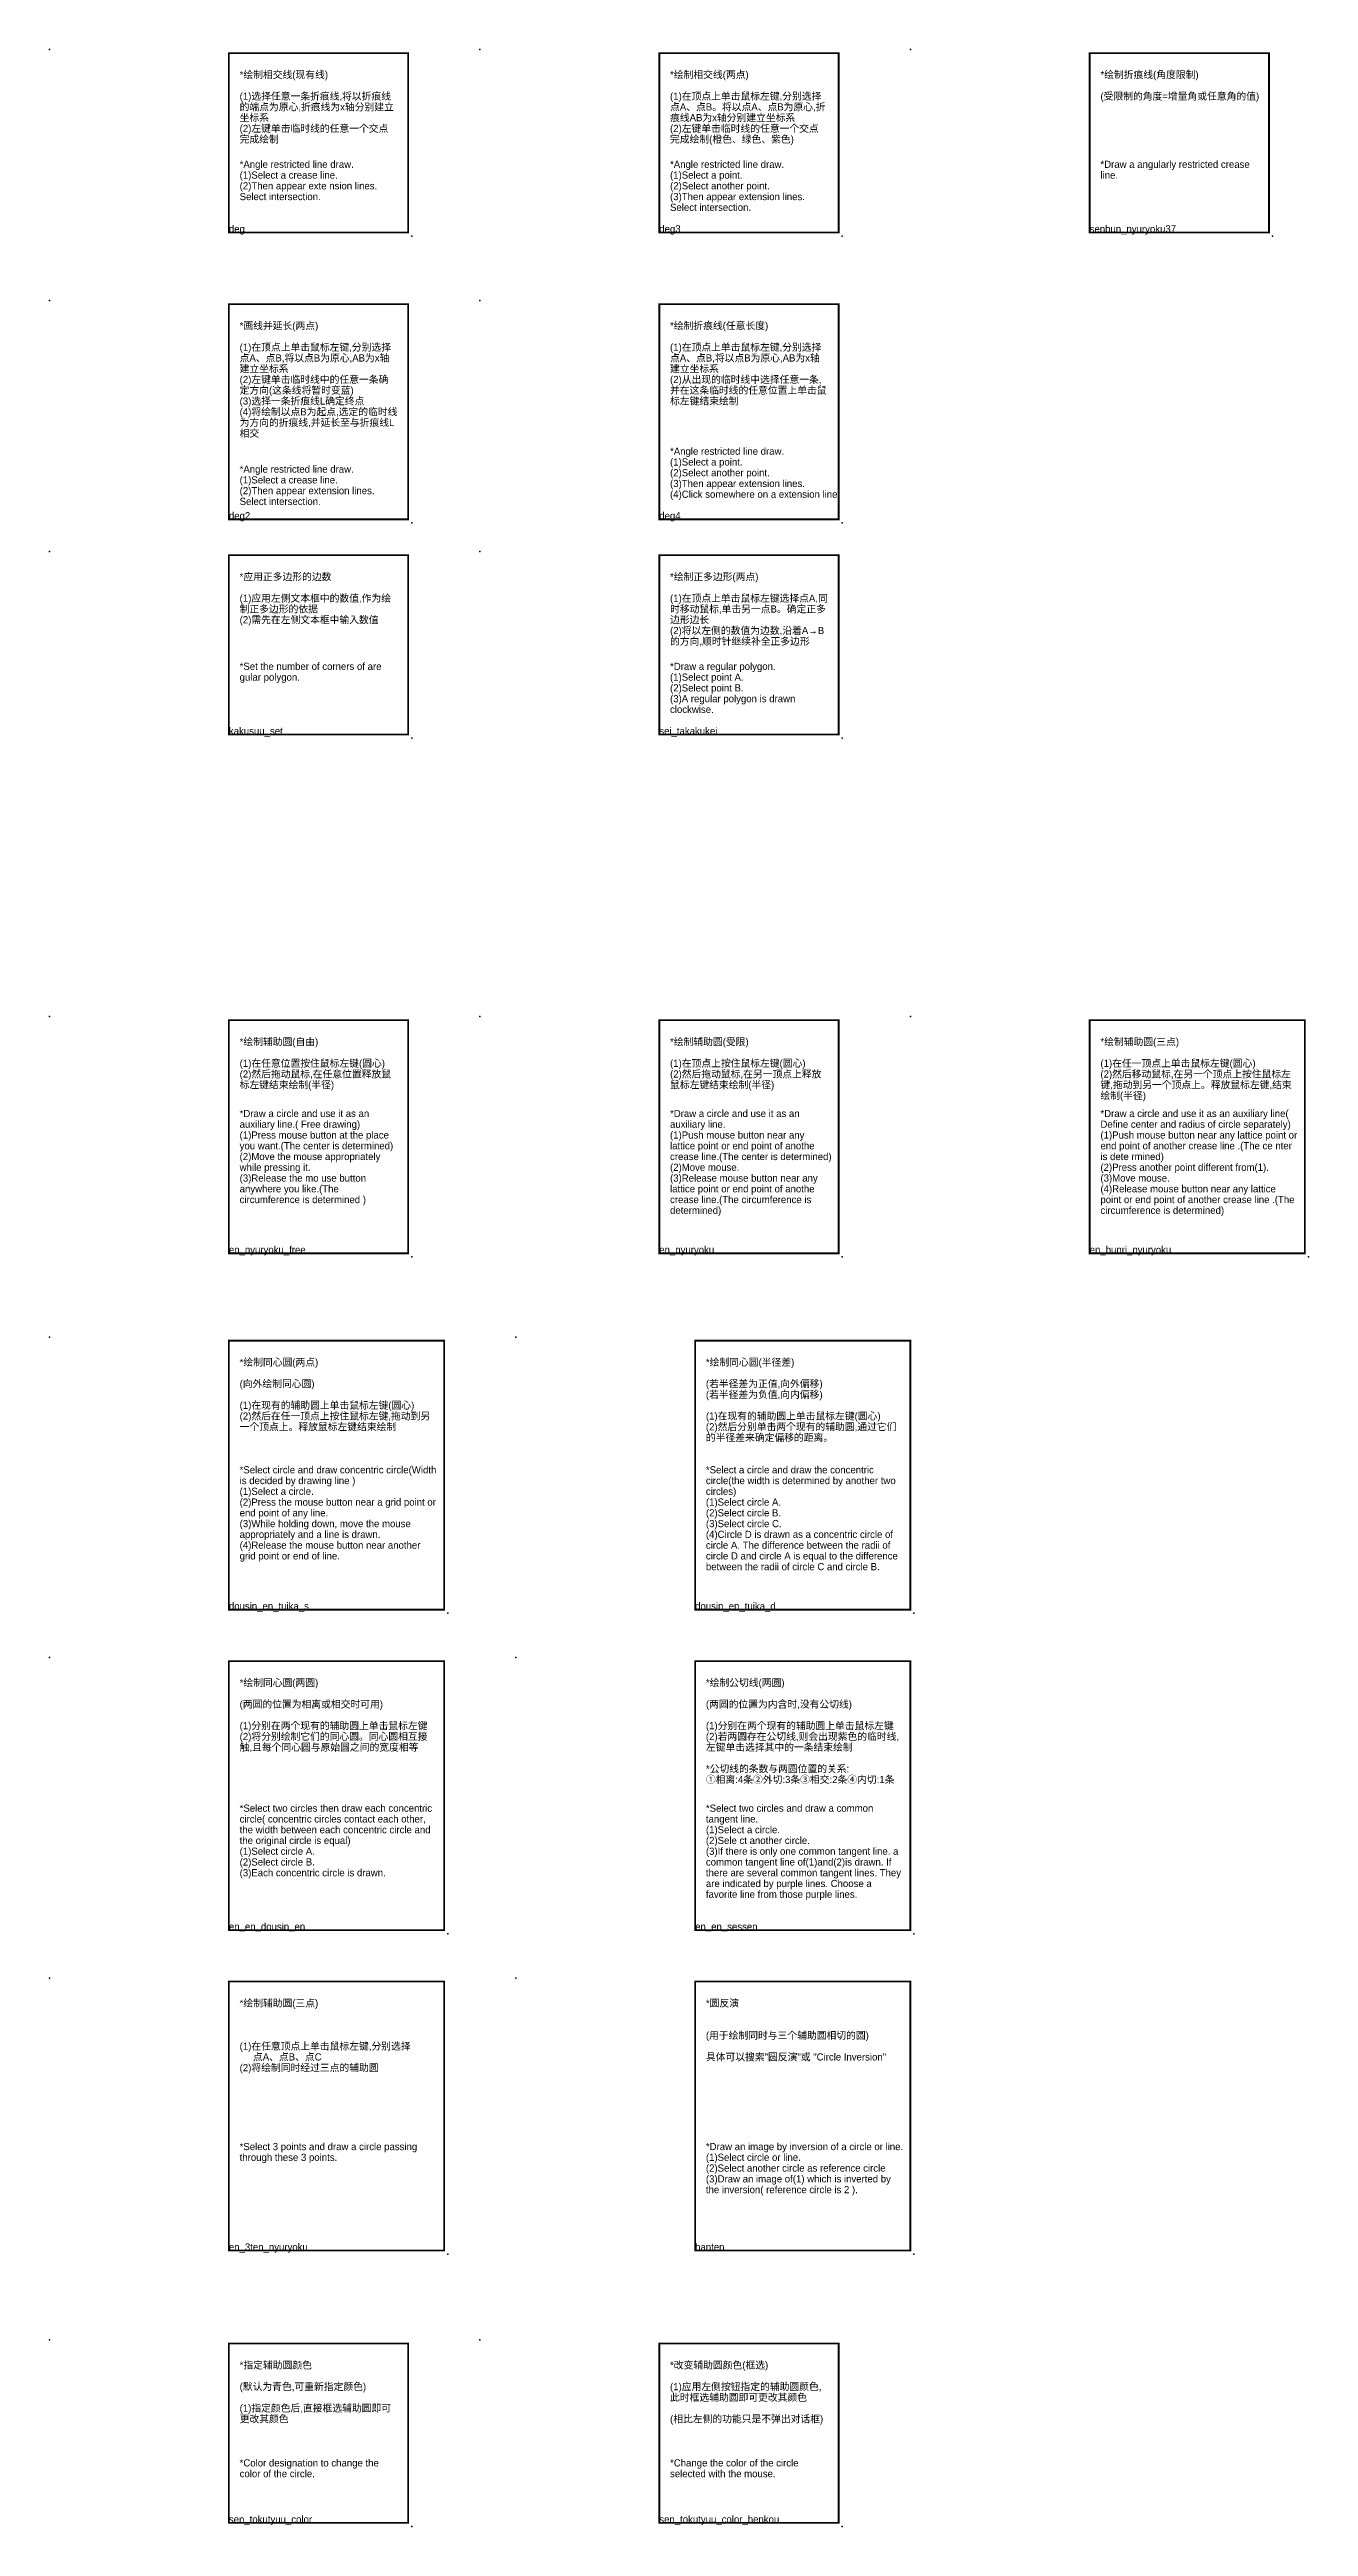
# Model space of a CAD drawing. Header units: millimetres. Extents: x -1842 to 3667, y -2745 to 2263.
# Drawn here: x 2271 to 2622, y -2745 to -2055 of the extents above; entities that cross this region are included whole.
import ezdxf

# ---------------------------------------------------------------- set-up
doc = ezdxf.new("R2010")
doc.units = ezdxf.units.MM
doc.header["$LTSCALE"] = 1000
doc.layers.add('1-中文', color=7, linetype='Continuous', lineweight=25)
doc.layers.add('2-英文', color=250, linetype='Continuous', lineweight=25)
doc.layers.add('3-图名', color=6, linetype='Continuous', plot=False, transparency=0.5)
doc.layers.add('4-图框', color=7, linetype='Continuous', true_color=0x81cde4)
doc.styles.add('kucha制图', font='')
doc.styles.get('kucha制图').set_extended_font_data('思源黑体 CN Regular')

msp = doc.modelspace()

# ---------------------------------------------------------------- texts
at = {"layer": '1-中文', "char_height": 2, "attachment_point": 1, "line_spacing_factor": 0.9, "style": 'kucha制图'}
for s, width, heights, insert in [('*绘制相交线(现有线)\\P\\P(1)选择任意一条折痕线,将以折痕线的端点为原心,折痕线为x轴分别建立坐标系\\P(2)左键单击临时线的任意一个交点完成绘制', 44, [0], (2323.63, -2060.68)), ('*绘制相交线(两点)\\P\\P(1)在顶点上单击鼠标左键,分别选择点A、点B。将以点A、点B为原心,折痕线AB为x轴分别建立坐标系\\P(2)左键单击临时线的任意一个交点完成绘制(橙色、绿色、紫色)', 44, [0], (2443.63, -2060.68)), ('*绘制折痕线(角度限制)\\P\\P(受限制的角度=增量角或任意角的值)', 44, [0], (2563.63, -2060.68)), ('*画线并延长(两点)\\P\\P(1)在顶点上单击鼠标左键,分别选择点A、点B,将以点B为原心,AB为x轴建立坐标系\\P(2)左键单击临时线中的任意一条确定方向(这条线将暂时变蓝)\\P(3)选择一条折痕线L确定终点\\P(4)将绘制以点B为起点,选定的临时线为方向的折痕线,并延长至与折痕线L相交', 44, [0], (2323.63, -2130.68)), ('*绘制折痕线(任意长度)\\P\\P(1)在顶点上单击鼠标左键,分别选择点A、点B,将以点B为原心,AB为x轴建立坐标系\\P(2)从出现的临时线中选择任意一条,并在这条临时线的任意位置上单击鼠标左键结束绘制', 43.862, [30], (2443.63, -2130.68)), ('*应用正多边形的边数\\P\\P(1)应用左侧文本框中的数值,作为绘制正多边形的依据\\P(2)需先在左侧文本框中输入数值', 44, [0], (2323.63, -2200.68)), ('*绘制正多边形(两点)\\P\\P(1)在顶点上单击鼠标左键选择点A,同时移动鼠标,单击另一点B。确定正多边形边长\\P(2)将以左侧的数值为边数,沿着A→B的方向,顺时针继续补全正多边形', 44, [0], (2443.63, -2200.68)), ('*绘制辅助圆(自由)\\P\\P(1)在任意位置按住鼠标左键(圆心)\\P(2)然后拖动鼠标,在任意位置释放鼠标左键结束绘制(半径)', 44, [0], (2323.63, -2330.35)), ('*绘制辅助圆(受限)\\P\\P(1)在顶点上按住鼠标左键(圆心)\\P(2)然后拖动鼠标,在另一顶点上释放鼠标左键结束绘制(半径)', 44, [0], (2443.63, -2330.35)), ('*绘制辅助圆(三点)\\P\\P(1)在任一顶点上单击鼠标左键(圆心)\\P(2)然后移动鼠标,在另一个顶点上按住鼠标左键,拖动到另一个顶点上。释放鼠标左键,结束绘制(半径)', 54, [0], (2563.63, -2330.35)), ('*绘制同心圆(两点)\\P\\P(向外绘制同心圆)\\P\\P(1)在现有的辅助圆上单击鼠标左键(圆心)\\P(2)然后在任一顶点上按住鼠标左键,拖动到另一个顶点上。释放鼠标左键结束绘制', 54, [0], (2323.63, -2419.71)), ('*绘制同心圆(半径差)\\P\\P(若半径差为正值,向外偏移)\\P(若半径差为负值,向内偏移)\\P\\P(1)在现有的辅助圆上单击鼠标左键(圆心)\\P(2)然后分别单击两个现有的辅助圆,通过它们的半径差来确定偏移的距离。', 54, [0], (2453.63, -2419.71)), ('*绘制同心圆(两圆)\\P\\P(两圆的位置为相离或相交时可用)\\P\\P(1)分别在两个现有的辅助圆上单击鼠标左键(2)将分别绘制它们的同心圆。同心圆相互接触,且每个同心圆与原始圆之间的宽度相等', 54, [0], (2323.63, -2509.06)), ('*绘制公切线(两圆)\\P\\P(两圆的位置为内含时,没有公切线)\\P\\P(1)分别在两个现有的辅助圆上单击鼠标左键(2)若两圆存在公切线,则会出现紫色的临时线,左键单击选择其中的一条结束绘制\\P\\P*公切线的条数与两圆位置的关系:\\P①相离:4条②外切:3条③相交:2条④内切:1条 ', 54, [0], (2453.63, -2509.06)), ('*绘制辅助圆(三点)\\P\\P\\P\\P(1)在任意顶点上单击鼠标左键,分别选择\\P     点A、点B、点C\\P(2)将绘制同时经过三点的辅助圆', 54, [0], (2323.63, -2598.42)), ('*圆反演\\P\\P\\P(用于绘制同时与三个辅助圆相切的圆)\\P\\P具体可以搜索"圆反演"或 "Circle Inversion"', 54, [0], (2453.63, -2598.42)), ('*指定辅助圆颜色\\P\\P(默认为青色,可重新指定颜色)\\P\\P(1)指定颜色后,直接框选辅助圆即可更改其颜色', 44, [0], (2323.63, -2699.35)), ('*改变辅助圆颜色(框选)\\P\\P(1)应用左侧按钮指定的辅助圆颜色,此时框选辅助圆即可更改其颜色\\P\\P(相比左侧的功能只是不弹出对话框)', 44, [0], (2443.63, -2699.35))]:
    msp.add_mtext_dynamic_manual_height_columns(s, width=width, gutter_width=12.5, heights=heights, dxfattribs=dict(at, insert=insert))
at = {"layer": '2-英文', "char_height": 2, "attachment_point": 1, "line_spacing_factor": 0.9, "style": 'kucha制图'}
for s, width, insert in [('*Angle restricted line draw.\\P(1)Select a crease line.\\P(2)Then appear exte nsion lines. Select intersection.', 44, (2323.63, -2085.68)), ('*Angle restricted line draw.\\P(1)Select a point.\\P(2)Select another point.\\P(3)Then appear extension lines. Select intersection.', 44, (2443.63, -2085.68)), ('*Draw a angularly restricted crease line.', 44, (2563.63, -2085.68)), ('*Angle restricted line draw.\\P(1)Select a point.\\P(2)Select another point.\\P(3)Then appear extension lines. \\P(4)Click somewhere on a extension line.', 45.2083, (2443.63, -2165.68)), ('*Angle restricted line draw.\\P(1)Select a crease line.\\P(2)Then appear extension lines. Select intersection.', 44.7612, (2323.63, -2170.68)), ('*Set the number of corners of are gular polygon.', 44, (2323.63, -2225.68)), ('*Draw a regular polygon.\\P(1)Select point A.\\P(2)Select point B.\\P(3)A regular polygon is drawn clockwise.', 44, (2443.63, -2225.68)), ('*Draw a circle and use it as an auxiliary line.( Free drawing)\\P(1)Press mouse button at the place you want.(The center is determined)\\P(2)Move the mouse appropriately while pressing it.\\P(3)Release the mo use button anywhere you like.(The circumference is determined )', 45, (2323.63, -2350.35)), ('*Draw a circle and use it as an auxiliary line.\\P(1)Push mouse button near any lattice point or end point of anothe crease line.(The center is determined)\\P(2)Move mouse.\\P(3)Release mouse button near any lattice point or end point of anothe crease line.(The circumference is determined)', 45, (2443.63, -2350.35)), ('*Draw a circle and use it as an auxiliary line( Define center and radius of circle separately)\\P(1)Push mouse button near any lattice point or end point of another crease line .(The ce nter is dete rmined)\\P(2)Press another point different from(1).\\P(3)Move mouse.\\P(4)Release mouse button near any lattice point or end point of another crease line .(The circumference is determined)', 55, (2563.63, -2350.35)), ('*Select circle and draw concentric circle(Width is decided by drawing line )\\P(1)Select a circle.\\P(2)Press the mouse button near a grid point or end point of any line.\\P(3)While holding down, move the mouse appropriately and a line is drawn.\\P(4)Release the mouse button near another grid point or end of line.', 55, (2323.63, -2449.71)), ('*Select a circle and draw the concentric circle(the width is determined by another two circles)\\P(1)Select circle A.\\P(2)Select circle B.\\P(3)Select circle C.\\P(4)Circle D is drawn as a concentric circle of circle A. The difference between the radii of circle D and circle A is equal to the difference between the radii of circle C and circle B.', 55, (2453.63, -2449.71)), ('*Select two circles then draw each concentric circle( concentric circles contact each other, the width between each concentric circle and the original circle is equal)\\P(1)Select circle A.\\P(2)Select circle B.\\P(3)Each concentric circle is drawn.', 55, (2323.63, -2544.06)), ('*Select two circles and draw a common tangent line.\\P(1)Select a circle.\\P(2)Sele ct another circle.\\P(3)If there is only one common tangent line. a common tangent line of(1)and(2)is drawn. If there are several common tangent lines. They are indicated by purple lines. Choose a favorite line from those purple lines.', 55, (2453.63, -2544.06)), ('*Select 3 points and draw a circle passing through these 3 points.', 55, (2323.63, -2638.42)), ('*Draw an image by inversion of a circle or line.\\P(1)Select circle or line.\\P(2)Select another circle as reference circle\\P(3)Draw an image of(1) which is inverted by the inversion( reference circle is 2 ).', 55, (2453.63, -2638.42)), ('*Color designation to change the color of the circle.', 44, (2323.63, -2726.62)), ('*Change the color of the circle selected with the mouse.', 44, (2443.63, -2726.62))]:
    msp.add_mtext_dynamic_manual_height_columns(s, width=width, gutter_width=12.5, heights=[0], dxfattribs=dict(at, insert=insert))

# ---------------------------------------------------------------- blocks, each defined once
blk = doc.blocks.new('*U12')
at = {"color": 0, "const_width": 0.5}
blk.add_lwpolyline([(0, -65), (50, -65), (50, 0), (0, 0)], close=True, dxfattribs=at)
at = {"color": 8}
for p in [(-50, 1), (51, -66)]:
    blk.add_point(p, dxfattribs=at)
blk = doc.blocks.new('*U11')
at = {"color": 0, "const_width": 0.5}
blk.add_lwpolyline([(0, -65), (60, -65), (60, 0), (0, 0)], close=True, dxfattribs=at)
at = {"color": 8}
for p in [(-50, 1), (61, -66)]:
    blk.add_point(p, dxfattribs=at)
blk = doc.blocks.new('*U16')
at = {"color": 0, "const_width": 0.5}
blk.add_lwpolyline([(0, -75), (60, -75), (60, 0), (0, 0)], close=True, dxfattribs=at)
at = {"color": 8}
for p in [(-50, 1), (61, -76)]:
    blk.add_point(p, dxfattribs=at)
blk = doc.blocks.new('*U15')
at = {"color": 0, "const_width": 0.5}
blk.add_lwpolyline([(0, -50), (50, -50), (50, 0), (0, 0)], close=True, dxfattribs=at)
at = {"color": 8}
for p in [(-50, 1), (51, -51)]:
    blk.add_point(p, dxfattribs=at)
blk = doc.blocks.new('图名')
at = {"layer": '3-图名', "ltscale": 8, "style": 'kucha制图', "flags": 8}
blk.add_attdef('图名', (0, 0), '', height=2, dxfattribs=at)
blk = doc.blocks.new('*U9')
at = {"color": 0, "const_width": 0.5}
blk.add_lwpolyline([(0, -60), (50, -60), (50, 0), (0, 0)], close=True, dxfattribs=at)
at = {"color": 8}
for p in [(-50, 1), (51, -61)]:
    blk.add_point(p, dxfattribs=at)
blk = doc.blocks.new('*U14')
at = {"color": 0, "const_width": 0.5}
blk.add_lwpolyline([(0, -60), (50, -60), (50, 0), (0, 0)], close=True, dxfattribs=at)
at = {"color": 8}
for p in [(-50, 1), (51, -61)]:
    blk.add_point(p, dxfattribs=at)

# ---------------------------------------------------------------- block references
at = {"layer": '3-图名'}
ref = msp.add_blockref('图名', (2320.63, -2105.68), dxfattribs=at)
ref.add_attrib('图名', 'deg', (2320.63, -2105.68), dxfattribs={"ltscale": 8, "height": 2, "style": 'kucha制图'})
ref = msp.add_blockref('图名', (2440.63, -2105.68), dxfattribs=at)
ref.add_attrib('图名', 'deg3', (2440.63, -2105.68), dxfattribs={"ltscale": 8, "height": 2, "style": 'kucha制图'})
ref = msp.add_blockref('图名', (2560.63, -2105.68), dxfattribs=at)
ref.add_attrib('图名', 'senbun_nyuryoku37', (2560.63, -2105.68), dxfattribs={"ltscale": 8, "height": 2, "style": 'kucha制图'})
ref = msp.add_blockref('图名', (2320.63, -2185.68), dxfattribs=at)
ref.add_attrib('图名', 'deg2', (2320.63, -2185.68), dxfattribs={"ltscale": 8, "height": 2, "style": 'kucha制图'})
ref = msp.add_blockref('图名', (2440.63, -2185.68), dxfattribs=at)
ref.add_attrib('图名', 'deg4', (2440.63, -2185.68), dxfattribs={"ltscale": 8, "height": 2, "style": 'kucha制图'})
ref = msp.add_blockref('图名', (2320.63, -2245.68), dxfattribs=at)
ref.add_attrib('图名', 'kakusuu_set', (2320.63, -2245.68), dxfattribs={"ltscale": 8, "height": 2, "style": 'kucha制图'})
ref = msp.add_blockref('图名', (2440.63, -2245.68), dxfattribs=at)
ref.add_attrib('图名', 'sei_takakukei', (2440.63, -2245.68), dxfattribs={"ltscale": 8, "height": 2, "style": 'kucha制图'})
ref = msp.add_blockref('图名', (2320.63, -2390.35), dxfattribs=at)
ref.add_attrib('图名', 'en_nyuryoku_free', (2320.63, -2390.35), dxfattribs={"ltscale": 8, "height": 2, "style": 'kucha制图'})
ref = msp.add_blockref('图名', (2440.63, -2390.35), dxfattribs=at)
ref.add_attrib('图名', 'en_nyuryoku', (2440.63, -2390.35), dxfattribs={"ltscale": 8, "height": 2, "style": 'kucha制图'})
ref = msp.add_blockref('图名', (2560.63, -2390.35), dxfattribs=at)
ref.add_attrib('图名', 'en_bunri_nyuryoku', (2560.63, -2390.35), dxfattribs={"ltscale": 8, "height": 2, "style": 'kucha制图'})
ref = msp.add_blockref('图名', (2320.63, -2489.71), dxfattribs=at)
ref.add_attrib('图名', 'dousin_en_tuika_s', (2320.63, -2489.71), dxfattribs={"ltscale": 8, "height": 2, "style": 'kucha制图'})
ref = msp.add_blockref('图名', (2450.63, -2489.71), dxfattribs=at)
ref.add_attrib('图名', 'dousin_en_tuika_d', (2450.63, -2489.71), dxfattribs={"ltscale": 8, "height": 2, "style": 'kucha制图'})
ref = msp.add_blockref('图名', (2320.63, -2579.06), dxfattribs=at)
ref.add_attrib('图名', 'en_en_dousin_en', (2320.63, -2579.06), dxfattribs={"ltscale": 8, "height": 2, "style": 'kucha制图'})
ref = msp.add_blockref('图名', (2450.63, -2579.06), dxfattribs=at)
ref.add_attrib('图名', 'en_en_sessen', (2450.63, -2579.06), dxfattribs={"ltscale": 8, "height": 2, "style": 'kucha制图'})
ref = msp.add_blockref('图名', (2320.63, -2668.42), dxfattribs=at)
ref.add_attrib('图名', 'en_3ten_nyuryoku', (2320.63, -2668.42), dxfattribs={"ltscale": 8, "height": 2, "style": 'kucha制图'})
ref = msp.add_blockref('图名', (2450.63, -2668.42), dxfattribs=at)
ref.add_attrib('图名', 'hanten', (2450.63, -2668.42), dxfattribs={"ltscale": 8, "height": 2, "style": 'kucha制图'})
ref = msp.add_blockref('图名', (2320.63, -2744.35), dxfattribs=at)
ref.add_attrib('图名', 'sen_tokutyuu_color', (2320.63, -2744.35), dxfattribs={"ltscale": 8, "height": 2, "style": 'kucha制图'})
ref = msp.add_blockref('图名', (2440.63, -2744.35), dxfattribs=at)
ref.add_attrib('图名', 'sen_tokutyuu_color_henkou', (2440.63, -2744.35), dxfattribs={"ltscale": 8, "height": 2, "style": 'kucha制图'})
at = {"layer": '4-图框'}
for name, p in [('*U15', (2320.63, -2055.68)), ('*U15', (2440.63, -2055.68)), ('*U15', (2560.63, -2055.68)), ('*U9', (2320.63, -2125.68)), ('*U14', (2440.63, -2125.68)), ('*U15', (2320.63, -2195.68)), ('*U15', (2440.63, -2195.68)), ('*U12', (2320.63, -2325.35)), ('*U12', (2440.63, -2325.35)), ('*U11', (2560.63, -2325.35)), ('*U16', (2320.63, -2414.71)), ('*U16', (2450.63, -2414.71)), ('*U16', (2320.63, -2504.06)), ('*U16', (2450.63, -2504.06)), ('*U16', (2320.63, -2593.42)), ('*U16', (2450.63, -2593.42)), ('*U15', (2320.63, -2694.35)), ('*U15', (2440.63, -2694.35))]:
    msp.add_blockref(name, p, dxfattribs=at)

msp.set_redraw_order([(e.dxf.handle, doc.entitydb.next_handle()) for e in msp.query("TEXT MTEXT ATTDEF DIMENSION ARC_DIMENSION")])  # texts and dimensions are drawn at this point

doc.saveas('drawing.dxf')
